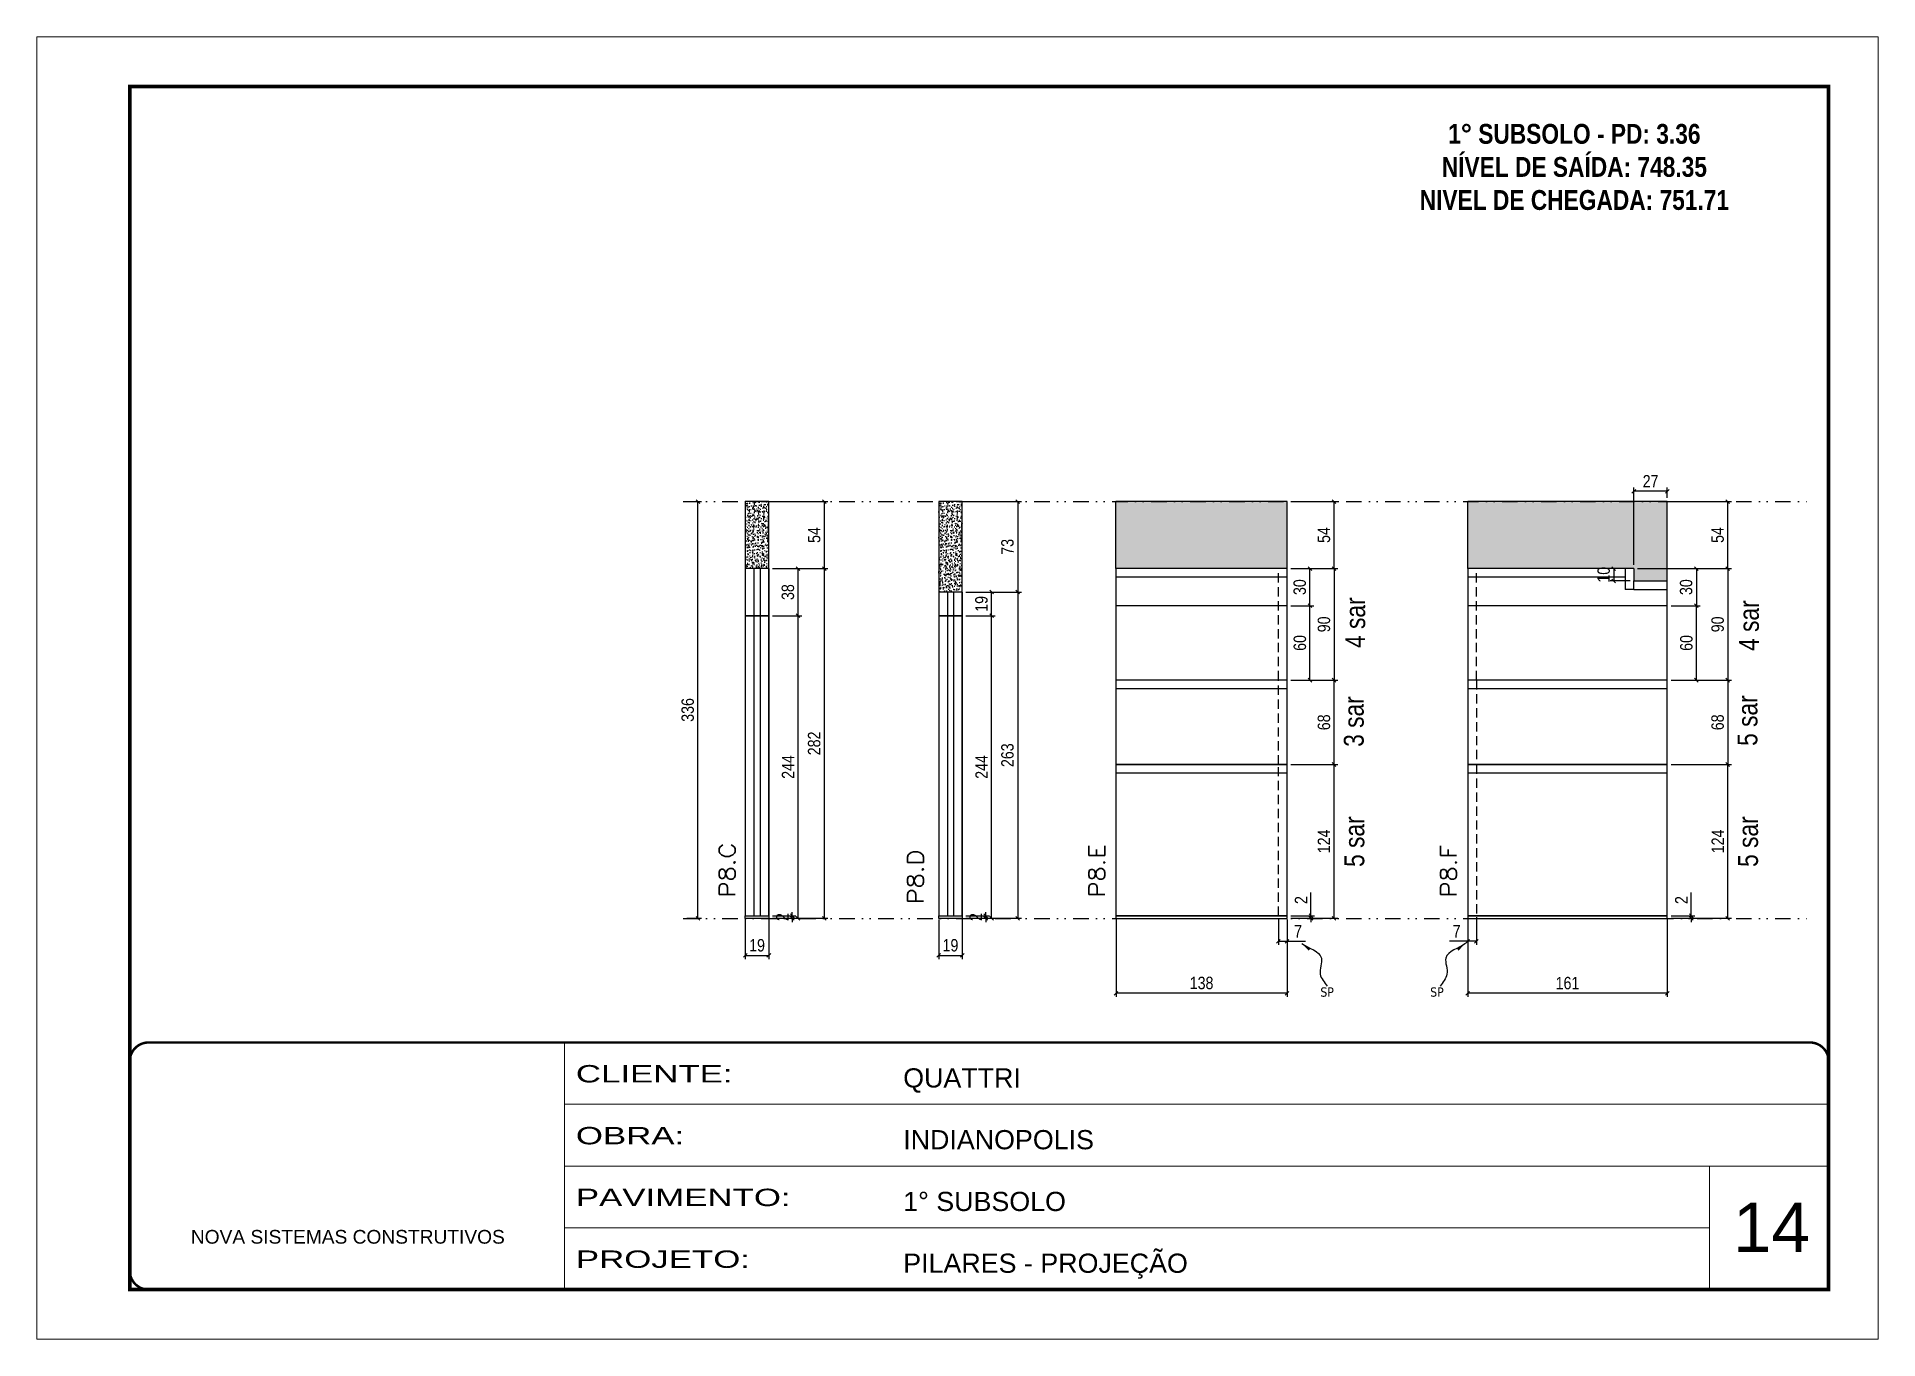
# Model space of a CAD drawing. Header units: millimetres. Extents: x 1945 to 8225, y 304 to 15137.
# Drawn here: x 3543 to 5028, y 10641 to 11691 of the extents above; entities that cross this region are included whole.
import ezdxf

# ---------------------------------------------------------------- set-up
doc = ezdxf.new("R2010")
doc.units = ezdxf.units.MM
for name, pattern in [('CONTINUO', [0]), ('DASHED', [0.75, 0.5, -0.25]), ('DIVIDE2', [0.625, 0.25, -0.125, 0, -0.125, 0, -0.125]), ('HIDDEN', [0.375, 0.25, -0.125])]:
    doc.linetypes.add(name, pattern=pattern)
for name, color, linetype, lineweight in [('CARIMBO', 255, 'Continuous', 9), ('Folhas', 255, 'Continuous', 9), ('SARRAFO DE PRESSAO', 251, 'DASHED', 9), ('Texto Seção', 7, 'Continuous', 15)]:
    doc.layers.add(name, color=color, linetype=linetype, lineweight=lineweight)
for name, color, linetype in [('COTA', 241, 'Continuous'), ('NOMENCLATURA', 7, 'Continuous'), ('Nível', 160, 'Continuous'), ('Painéis', 200, 'Continuous'), ('SARR_2.2x7', 40, 'Continuous'), ('texto', 7, 'Continuous')]:
    doc.layers.add(name, color=color, linetype=linetype)
doc.styles.add('ARIAL', font='arial.ttf')
doc.styles.add('ARIAL_NARROW', font='ARIALN.TTF', dxfattribs={"height": 0.2})
doc.styles.add('COTA TECNICA', font='techl___.ttf', dxfattribs={"height": 10})
doc.styles.add('COTA TECNICA-50', font='techl___.ttf', dxfattribs={"height": 10})
doc.styles.add('REGUA-120', font='ROMANS.shx', dxfattribs={"height": 15})
doc.styles.add('ROMANC', font='techb___.ttf', dxfattribs={"height": 2.5})
doc.styles.get("Standard").update_dxf_attribs({"font": 'arial.ttf'})
doc.styles.add('Tecnologia', font='')
doc.styles.get('Tecnologia').set_extended_font_data('Forgotten Futurist')
doc.dimstyles.new('COTA PAINEL-50', dxfattribs={"dimtxt": 10, "dimasz": 3, "dimexe": 3, "dimexo": 3, "dimgap": 3, "dimtad": 1, "dimdec": 1, "dimzin": 12, "dimdsep": 46, "dimtxsty": 'COTA TECNICA-50', "dimblk1": 'OBLIQUE', "dimblk2": 'OBLIQUE', "dimsah": 1, "dimcen": 0.9, "dimclrd": 4, "dimclre": 4, "dimclrt": 240, "dimadec": 1, "dimazin": 3, "dimtfac": 1, "dimtdec": 1, "dimtmove": 0, "dimatfit": 3, "dimfxl": 1, "dimtolj": 1, "dimtzin": 12, "dimarcsym": 0})
doc.dimstyles.new('PAINEL', dxfattribs={"dimtxt": 10, "dimasz": 3, "dimexe": 3, "dimexo": 3, "dimgap": 3, "dimtad": 1, "dimdec": 1, "dimzin": 12, "dimdsep": 46, "dimtxsty": 'COTA TECNICA', "dimblk1": 'OBLIQUE', "dimblk2": 'OBLIQUE', "dimsah": 1, "dimcen": 0.9, "dimclrd": 4, "dimclre": 4, "dimclrt": 240, "dimadec": 1, "dimazin": 3, "dimtfac": 1, "dimtdec": 1, "dimtmove": 0, "dimatfit": 3, "dimfxl": 1, "dimtolj": 1, "dimtzin": 12, "dimarcsym": 0})
doc.dimstyles.get("Standard").update_dxf_attribs({"dimtxt": 0.18, "dimasz": 0.18, "dimexe": 0.18, "dimexo": 0.0625, "dimgap": 0.09, "dimtad": 0, "dimtih": 1, "dimtoh": 1, "dimdec": 4, "dimzin": 0, "dimdsep": 46, "dimtxsty": 'Standard', "dimcen": 0.09, "dimadec": 0, "dimazin": 0, "dimtfac": 1, "dimtdec": 4, "dimtofl": 0, "dimtmove": 0, "dimatfit": 3, "dimfxl": 1, "dimtolj": 1, "dimtzin": 0, "dimarcsym": 0})

msp = doc.modelspace()

# ---------------------------------------------------------------- texts
at = {"layer": 'CARIMBO', "style": 'ARIAL'}
msp.add_text('14', height=40, dxfattribs=at).set_placement((4911.22, 10711.53))
at = {"layer": 'NOMENCLATURA', "style": 'ARIAL_NARROW'}
for s, p in [('4 sar', (4614.62, 11198.65)), ('4 sar', (4932.12, 11196.29)), ('3 sar', (4613.43, 11118.95)), ('5 sar', (4930.94, 11119.72)), ('5 sar', (4613.92, 11022.12)), ('5 sar', (4931.43, 11022.12))]:
    msp.add_text(s, height=16, rotation=90, dxfattribs=at).set_placement(p)
at = {"layer": 'NOMENCLATURA', "color": 2, "insert": (4783.35, 11621.18), "char_height": 16, "attachment_point": 2, "style": 'ROMANC'}
msp.add_mtext_dynamic_manual_height_columns('1° SUBSOLO - PD: 3.36\\PNÍVEL DE SAÍDA: 748.35\\PNIVEL DE CHEGADA: 751.71', width=449.0761, gutter_width=1, heights=[0], dxfattribs=at)
at = {"layer": 'texto', "color": 0, "char_height": 7.5, "attachment_point": 5}
for insert in [(4583.93, 10921.18), (4672.53, 10921.18)]:
    msp.add_mtext('{\\fTahoma|b0|i0|c0|p34;\\C4;SP}', dxfattribs=dict(at, insert=insert))
at = {"layer": 'Texto Seção', "style": 'REGUA-120', "width": 1.1}
for s, p in [('P8.C', (4106.54, 10997.57)), ('P8.D', (4258.46, 10991.96)), ('P8.E', (4404.74, 10997.5)), ('P8.F', (4688.37, 10997.5))]:
    msp.add_text(s, height=13, rotation=90, dxfattribs=at).set_placement(p)

# ---------------------------------------------------------------- blocks, each defined once
blk = doc.blocks.new('9999999999')
at = {"color": 30, "linetype": 'CONTINUO'}
for p, q in [((98564.6, 34230.2), (98564.6, 34429.4)), ((98564.6, 34379.6), (99584, 34379.6)), ((98564.6, 34329.8), (99488, 34329.8)), ((99584, 34329.8), (99488, 34329.8)), ((99488, 34329.8), (99488, 34230.2)), ((98564.6, 34280), (99488, 34280))]:
    blk.add_line(p, q, dxfattribs=at)
at = {"color": 30, "linetype": 'CONTINUO', "const_width": 2}
blk.add_lwpolyline([(99584, 34230.2), (99584, 34414.4, 0.414214), (99569, 34429.4), (98229, 34429.4, 0.414214), (98214, 34414.4), (98214, 34245.2, 0.414214), (98229, 34230.2), (99584, 34230.2)], format="xyb", dxfattribs=at)
at = {"layer": 'Folhas'}
blk.add_lwpolyline([(98139, 34190.2), (99624, 34190.2), (99624, 35240.2), (98139, 35240.2)], close=True, dxfattribs=at)
at = {"layer": 'Folhas', "color": 30, "const_width": 3}
blk.add_lwpolyline([(98214, 34230.2), (99584, 34230.2), (99584, 35200.2), (98214, 35200.2)], close=True, dxfattribs=at)
at = {"color": 7, "linetype": 'Continuous', "ltscale": 5, "style": 'ARIAL'}
for s, height, p in [('QUATTRI', 15.48, (98837.7, 34393.1)), ('INDIANOPOLIS', 15.483, (98837.7, 34343.3)), ('1° SUBSOLO', 15.48, (98837.7, 34293.5)), ('NOVA SISTEMAS CONSTRUTIVOS', 11.059, (98263.2, 34267.2)), ('PILARES - PROJEÇÃO', 15.483, (98837.7, 34243.7))]:
    blk.add_text(s, height=height, dxfattribs=at).set_placement(p)
at = {"layer": 'Folhas', "color": 7, "style": 'Tecnologia', "width": 1.5}
for s, p in [('CLIENTE:', (98573.7, 34397.2)), ('OBRA:', (98573.7, 34347.3)), ('PAVIMENTO:', (98573.7, 34297.5)), ('PROJETO:', (98573.7, 34247.7))]:
    blk.add_text(s, height=14, dxfattribs=at).set_placement(p)
blk = doc.blocks.new('_Oblique')
at = {"color": 0, "linetype": 'ByBlock', "lineweight": -2}
blk.add_line((-0.5, -0.5), (0.5, 0.5), dxfattribs=at)
blk = doc.blocks.new('*D524')
at = {"layer": 'COTA', "color": 4, "lineweight": -2, "transparency": 16777216}
for p, q in [((4413.7, 10979.7), (4413.7, 10917.3)), ((4551.7, 10979.7), (4551.7, 10917.3)), ((4551.7, 10920.3), (4413.7, 10920.3))]:
    blk.add_line(p, q, dxfattribs=at)
at = {"layer": 'Defpoints', "color": 0, "transparency": 16777216}
for p in [(4413.7, 10982.7), (4551.7, 10982.7), (4413.7, 10920.3)]:
    blk.add_point(p, dxfattribs=at)
at = {"layer": 'COTA', "color": 4, "lineweight": -2, "transparency": 16777216, "xscale": 3, "yscale": 3, "zscale": 3, "rotation": 180}
blk.add_blockref('_Oblique', (4413.7, 10920.3), dxfattribs=at)
at = {"layer": 'COTA', "color": 4, "lineweight": -2, "transparency": 16777216, "xscale": 3, "yscale": 3, "zscale": 3}
blk.add_blockref('_Oblique', (4551.7, 10920.3), dxfattribs=at)
at = {"layer": 'COTA', "color": 240, "transparency": 16777216, "insert": (4482.7, 10928.5), "char_height": 10, "attachment_point": 5, "style": 'COTA TECNICA'}
blk.add_mtext('\\A1;138', dxfattribs=at)
blk = doc.blocks.new('*D525')
at = {"layer": 'COTA', "color": 4, "lineweight": -2, "transparency": 16777216}
for p, q in [((4544.7, 10979.7), (4544.7, 10959.2)), ((4551.7, 10977.7), (4551.7, 10959.2)), ((4544.7, 10962.2), (4551.7, 10962.2)), ((4551.7, 10962.2), (4566.4, 10962.2))]:
    blk.add_line(p, q, dxfattribs=at)
at = {"layer": 'Defpoints', "color": 0, "transparency": 16777216}
for p in [(4544.7, 10982.7), (4551.7, 10980.7), (4551.7, 10962.2)]:
    blk.add_point(p, dxfattribs=at)
at = {"layer": 'COTA', "color": 4, "lineweight": -2, "transparency": 16777216, "xscale": 3, "yscale": 3, "zscale": 3, "rotation": 180}
blk.add_blockref('_Oblique', (4544.7, 10962.2), dxfattribs=at)
at = {"layer": 'COTA', "color": 4, "lineweight": -2, "transparency": 16777216, "xscale": 3, "yscale": 3, "zscale": 3}
blk.add_blockref('_Oblique', (4551.7, 10962.2), dxfattribs=at)
at = {"layer": 'COTA', "color": 240, "transparency": 16777216, "insert": (4560.5, 10970.2), "char_height": 10, "attachment_point": 5, "style": 'COTA TECNICA-50'}
blk.add_mtext('\\A1;7', dxfattribs=at)
blk = doc.blocks.new('*D526')
at = {"layer": 'COTA', "color": 4, "lineweight": -2, "transparency": 16777216}
for p, q in [((4570.9, 10982.7), (4570.9, 11001.5)), ((4554.7, 10982.7), (4573.9, 10982.7)), ((4554.7, 10980.7), (4573.9, 10980.7)), ((4570.9, 10980.7), (4570.9, 10982.7)), ((4570.9, 10980.7), (4570.9, 10977.7))]:
    blk.add_line(p, q, dxfattribs=at)
at = {"layer": 'Defpoints', "color": 0, "transparency": 16777216}
for p in [(4551.7, 10982.7), (4551.7, 10980.7), (4570.9, 10980.7)]:
    blk.add_point(p, dxfattribs=at)
at = {"layer": 'COTA', "color": 4, "lineweight": -2, "transparency": 16777216, "xscale": 3, "yscale": 3, "zscale": 3}
for p, rotation in [((4570.9, 10982.7), 270), ((4570.9, 10980.7), 90)]:
    blk.add_blockref('_Oblique', p, dxfattribs=dict(at, rotation=rotation))
at = {"layer": 'COTA', "color": 240, "transparency": 16777216, "insert": (4562.9, 10995.4), "char_height": 10, "attachment_point": 5, "rotation": 90, "style": 'COTA TECNICA-50'}
blk.add_mtext('\\A1;2', dxfattribs=at)
blk = doc.blocks.new('*D527')
at = {"layer": 'COTA', "color": 4, "lineweight": -2, "transparency": 16777216}
for p, q in [((4067.7, 11316.7), (4079.5, 11316.7)), ((4076.5, 10980.7), (4076.5, 11316.7)), ((4067.7, 10980.7), (4079.5, 10980.7))]:
    blk.add_line(p, q, dxfattribs=at)
at = {"layer": 'Defpoints', "color": 0, "transparency": 16777216}
for p in [(4064.7, 11316.7), (4076.5, 11316.7), (4064.7, 10980.7)]:
    blk.add_point(p, dxfattribs=at)
at = {"layer": 'COTA', "color": 4, "lineweight": -2, "transparency": 16777216, "xscale": 3, "yscale": 3, "zscale": 3}
for p, rotation in [((4076.5, 11316.7), 90), ((4076.5, 10980.7), 270)]:
    blk.add_blockref('_Oblique', p, dxfattribs=dict(at, rotation=rotation))
at = {"layer": 'COTA', "color": 240, "transparency": 16777216, "insert": (4068.3, 11148.7), "char_height": 10, "attachment_point": 5, "rotation": 90, "style": 'COTA TECNICA-50'}
blk.add_mtext('\\A1;336', dxfattribs=at)
blk = doc.blocks.new('*D528')
at = {"layer": 'COTA', "color": 4, "lineweight": -2, "transparency": 16777216}
for p, q in [((4554.7, 11316.7), (4592.5, 11316.7)), ((4589.5, 11262.7), (4589.5, 11316.7)), ((4554.7, 11262.7), (4592.5, 11262.7))]:
    blk.add_line(p, q, dxfattribs=at)
at = {"layer": 'Defpoints', "color": 0, "transparency": 16777216}
for p in [(4551.7, 11316.7), (4589.5, 11316.7), (4551.7, 11262.7)]:
    blk.add_point(p, dxfattribs=at)
at = {"layer": 'COTA', "color": 4, "lineweight": -2, "transparency": 16777216, "xscale": 3, "yscale": 3, "zscale": 3}
for p, rotation in [((4589.5, 11316.7), 90), ((4589.5, 11262.7), 270)]:
    blk.add_blockref('_Oblique', p, dxfattribs=dict(at, rotation=rotation))
at = {"layer": 'COTA', "color": 240, "transparency": 16777216, "insert": (4581.4, 11289.7), "char_height": 10, "attachment_point": 5, "rotation": 90, "style": 'COTA TECNICA'}
blk.add_mtext('\\A1;54', dxfattribs=at)
blk = doc.blocks.new('*D529')
at = {"layer": 'COTA', "color": 4, "lineweight": -2, "transparency": 16777216}
for p, q in [((4554.7, 11104.7), (4592.5, 11104.7)), ((4589.5, 10980.7), (4589.5, 11104.7)), ((4554.7, 10980.7), (4592.5, 10980.7))]:
    blk.add_line(p, q, dxfattribs=at)
at = {"layer": 'Defpoints', "color": 0, "transparency": 16777216}
for p in [(4551.7, 11104.7), (4589.5, 11104.7), (4551.7, 10980.7)]:
    blk.add_point(p, dxfattribs=at)
at = {"layer": 'COTA', "color": 4, "lineweight": -2, "transparency": 16777216, "xscale": 3, "yscale": 3, "zscale": 3}
for p, rotation in [((4589.5, 11104.7), 90), ((4589.5, 10980.7), 270)]:
    blk.add_blockref('_Oblique', p, dxfattribs=dict(at, rotation=rotation))
at = {"layer": 'COTA', "color": 240, "transparency": 16777216, "insert": (4581.4, 11042.7), "char_height": 10, "attachment_point": 5, "rotation": 90, "style": 'COTA TECNICA'}
blk.add_mtext('\\A1;124', dxfattribs=at)
blk = doc.blocks.new('*D1425')
at = {"layer": 'COTA', "color": 4, "lineweight": -2, "transparency": 16777216}
for p, q in [((4554.7, 11262.7), (4573.1, 11262.7)), ((4570.1, 11232.7), (4570.1, 11262.7)), ((4554.7, 11232.7), (4573.1, 11232.7))]:
    blk.add_line(p, q, dxfattribs=at)
at = {"layer": 'Defpoints', "color": 0, "transparency": 16777216}
for p in [(4551.7, 11262.7), (4570.1, 11262.7), (4551.7, 11232.7)]:
    blk.add_point(p, dxfattribs=at)
at = {"layer": 'COTA', "color": 4, "lineweight": -2, "transparency": 16777216, "xscale": 3, "yscale": 3, "zscale": 3}
for p, rotation in [((4570.1, 11262.7), 90), ((4570.1, 11232.7), 270)]:
    blk.add_blockref('_Oblique', p, dxfattribs=dict(at, rotation=rotation))
at = {"layer": 'COTA', "color": 240, "transparency": 16777216, "insert": (4561.9, 11247.7), "char_height": 10, "attachment_point": 5, "rotation": 90, "style": 'COTA TECNICA'}
blk.add_mtext('\\A1;30', dxfattribs=at)
blk = doc.blocks.new('*D530')
at = {"layer": 'COTA', "color": 4, "lineweight": -2, "transparency": 16777216}
for p, q in [((4697.3, 10979.7), (4697.3, 10917.3)), ((4858.3, 10979.7), (4858.3, 10917.3)), ((4858.3, 10920.3), (4697.3, 10920.3))]:
    blk.add_line(p, q, dxfattribs=at)
at = {"layer": 'Defpoints', "color": 0, "transparency": 16777216}
for p in [(4697.3, 10982.7), (4858.3, 10982.7), (4697.3, 10920.3)]:
    blk.add_point(p, dxfattribs=at)
at = {"layer": 'COTA', "color": 4, "lineweight": -2, "transparency": 16777216, "xscale": 3, "yscale": 3, "zscale": 3, "rotation": 180}
blk.add_blockref('_Oblique', (4697.3, 10920.3), dxfattribs=at)
at = {"layer": 'COTA', "color": 4, "lineweight": -2, "transparency": 16777216, "xscale": 3, "yscale": 3, "zscale": 3}
blk.add_blockref('_Oblique', (4858.3, 10920.3), dxfattribs=at)
at = {"layer": 'COTA', "color": 240, "transparency": 16777216, "insert": (4777.8, 10928.4), "char_height": 10, "attachment_point": 5, "style": 'COTA TECNICA'}
blk.add_mtext('\\A1;161', dxfattribs=at)
blk = doc.blocks.new('*D531')
at = {"layer": 'COTA', "color": 4, "lineweight": -2, "transparency": 16777216}
for p, q in [((4697.3, 10977.7), (4697.3, 10959.2)), ((4704.3, 10981.7), (4704.3, 10959.2)), ((4697.3, 10962.2), (4682.6, 10962.2)), ((4704.3, 10962.2), (4697.3, 10962.2))]:
    blk.add_line(p, q, dxfattribs=at)
at = {"layer": 'Defpoints', "color": 0, "transparency": 16777216}
for p in [(4697.3, 10980.7), (4704.3, 10984.7), (4697.3, 10962.2)]:
    blk.add_point(p, dxfattribs=at)
at = {"layer": 'COTA', "color": 4, "lineweight": -2, "transparency": 16777216, "xscale": 3, "yscale": 3, "zscale": 3, "rotation": 180}
blk.add_blockref('_Oblique', (4697.3, 10962.2), dxfattribs=at)
at = {"layer": 'COTA', "color": 4, "lineweight": -2, "transparency": 16777216, "xscale": 3, "yscale": 3, "zscale": 3}
blk.add_blockref('_Oblique', (4704.3, 10962.2), dxfattribs=at)
at = {"layer": 'COTA', "color": 240, "transparency": 16777216, "insert": (4688.4, 10970.2), "char_height": 10, "attachment_point": 5, "style": 'COTA TECNICA-50'}
blk.add_mtext('\\A1;7', dxfattribs=at)
blk = doc.blocks.new('*D532')
at = {"layer": 'COTA', "color": 4, "lineweight": -2, "transparency": 16777216}
for p, q in [((4877.6, 10982.7), (4877.6, 11001.5)), ((4861.3, 10982.7), (4880.6, 10982.7)), ((4861.3, 10980.7), (4880.6, 10980.7)), ((4877.6, 10980.7), (4877.6, 10982.7)), ((4877.6, 10980.7), (4877.6, 10977.7))]:
    blk.add_line(p, q, dxfattribs=at)
at = {"layer": 'Defpoints', "color": 0, "transparency": 16777216}
for p in [(4858.3, 10982.7), (4858.3, 10980.7), (4877.6, 10980.7)]:
    blk.add_point(p, dxfattribs=at)
at = {"layer": 'COTA', "color": 4, "lineweight": -2, "transparency": 16777216, "xscale": 3, "yscale": 3, "zscale": 3}
for p, rotation in [((4877.6, 10982.7), 270), ((4877.6, 10980.7), 90)]:
    blk.add_blockref('_Oblique', p, dxfattribs=dict(at, rotation=rotation))
at = {"layer": 'COTA', "color": 240, "transparency": 16777216, "insert": (4869.6, 10995.4), "char_height": 10, "attachment_point": 5, "rotation": 90, "style": 'COTA TECNICA-50'}
blk.add_mtext('\\A1;2', dxfattribs=at)
blk = doc.blocks.new('*D533')
at = {"layer": 'COTA', "color": 4, "lineweight": -2, "transparency": 16777216}
for p, q in [((4861.3, 11316.7), (4910, 11316.7)), ((4907, 11262.7), (4907, 11316.7)), ((4834.3, 11262.7), (4910, 11262.7))]:
    blk.add_line(p, q, dxfattribs=at)
at = {"layer": 'Defpoints', "color": 0, "transparency": 16777216}
for p in [(4858.3, 11316.7), (4907, 11316.7), (4831.3, 11262.7)]:
    blk.add_point(p, dxfattribs=at)
at = {"layer": 'COTA', "color": 4, "lineweight": -2, "transparency": 16777216, "xscale": 3, "yscale": 3, "zscale": 3}
for p, rotation in [((4907, 11316.7), 90), ((4907, 11262.7), 270)]:
    blk.add_blockref('_Oblique', p, dxfattribs=dict(at, rotation=rotation))
at = {"layer": 'COTA', "color": 240, "transparency": 16777216, "insert": (4898.9, 11289.7), "char_height": 10, "attachment_point": 5, "rotation": 90, "style": 'COTA TECNICA'}
blk.add_mtext('\\A1;54', dxfattribs=at)
blk = doc.blocks.new('*D534')
at = {"layer": 'COTA', "color": 4, "lineweight": -2, "transparency": 16777216}
for p, q in [((4861.3, 11104.7), (4910, 11104.7)), ((4907, 10980.7), (4907, 11104.7)), ((4861.3, 10980.7), (4910, 10980.7))]:
    blk.add_line(p, q, dxfattribs=at)
at = {"layer": 'Defpoints', "color": 0, "transparency": 16777216}
for p in [(4858.3, 11104.7), (4907, 11104.7), (4858.3, 10980.7)]:
    blk.add_point(p, dxfattribs=at)
at = {"layer": 'COTA', "color": 4, "lineweight": -2, "transparency": 16777216, "xscale": 3, "yscale": 3, "zscale": 3}
for p, rotation in [((4907, 11104.7), 90), ((4907, 10980.7), 270)]:
    blk.add_blockref('_Oblique', p, dxfattribs=dict(at, rotation=rotation))
at = {"layer": 'COTA', "color": 240, "transparency": 16777216, "insert": (4899, 11042.7), "char_height": 10, "attachment_point": 5, "rotation": 90, "style": 'COTA TECNICA'}
blk.add_mtext('\\A1;124', dxfattribs=at)
blk = doc.blocks.new('*D535')
at = {"layer": 'COTA', "color": 4, "lineweight": -2, "transparency": 16777216}
for p, q in [((4834.3, 11262.7), (4910, 11262.7)), ((4907, 11262.7), (4907, 11172.7)), ((4861.3, 11172.7), (4910, 11172.7))]:
    blk.add_line(p, q, dxfattribs=at)
at = {"layer": 'Defpoints', "color": 0, "transparency": 16777216}
for p in [(4831.3, 11262.7), (4858.3, 11172.7), (4907, 11172.7)]:
    blk.add_point(p, dxfattribs=at)
at = {"layer": 'COTA', "color": 4, "lineweight": -2, "transparency": 16777216, "xscale": 3, "yscale": 3, "zscale": 3}
for p, rotation in [((4907, 11262.7), 90), ((4907, 11172.7), 270)]:
    blk.add_blockref('_Oblique', p, dxfattribs=dict(at, rotation=rotation))
at = {"layer": 'COTA', "color": 240, "transparency": 16777216, "insert": (4898.9, 11217.7), "char_height": 10, "attachment_point": 5, "rotation": 90, "style": 'COTA TECNICA'}
blk.add_mtext('\\A1;90', dxfattribs=at)
blk = doc.blocks.new('*D536')
at = {"layer": 'COTA', "color": 4, "lineweight": -2, "transparency": 16777216}
for p, q in [((4831.3, 11265.7), (4831.3, 11328)), ((4858.3, 11325), (4831.3, 11325)), ((4858.3, 11319.7), (4858.3, 11328))]:
    blk.add_line(p, q, dxfattribs=at)
at = {"layer": 'Defpoints', "color": 0, "transparency": 16777216}
for p in [(4831.3, 11325), (4858.3, 11316.7), (4831.3, 11262.7)]:
    blk.add_point(p, dxfattribs=at)
at = {"layer": 'COTA', "color": 4, "lineweight": -2, "transparency": 16777216, "xscale": 3, "yscale": 3, "zscale": 3, "rotation": 180}
blk.add_blockref('_Oblique', (4831.3, 11325), dxfattribs=at)
at = {"layer": 'COTA', "color": 4, "lineweight": -2, "transparency": 16777216, "xscale": 3, "yscale": 3, "zscale": 3}
blk.add_blockref('_Oblique', (4858.3, 11325), dxfattribs=at)
at = {"layer": 'COTA', "color": 240, "transparency": 16777216, "insert": (4844.8, 11333.1), "char_height": 10, "attachment_point": 5, "style": 'COTA TECNICA'}
blk.add_mtext('\\A1;27', dxfattribs=at)
blk = doc.blocks.new('*D537')
at = {"layer": 'COTA', "color": 4, "lineweight": -2, "transparency": 16777216}
for p, q in [((4828.3, 11262.7), (4812.1, 11262.7)), ((4815.1, 11262.7), (4815.1, 11252.7)), ((4828.3, 11252.7), (4812.1, 11252.7))]:
    blk.add_line(p, q, dxfattribs=at)
at = {"layer": 'Defpoints', "color": 0, "transparency": 16777216}
for p in [(4831.3, 11262.7), (4815.1, 11252.7), (4831.3, 11252.7)]:
    blk.add_point(p, dxfattribs=at)
at = {"layer": 'COTA', "color": 4, "lineweight": -2, "transparency": 16777216, "xscale": 3, "yscale": 3, "zscale": 3}
for p, rotation in [((4815.1, 11262.7), 90), ((4815.1, 11252.7), 270)]:
    blk.add_blockref('_Oblique', p, dxfattribs=dict(at, rotation=rotation))
at = {"layer": 'COTA', "color": 240, "transparency": 16777216, "insert": (4807, 11257.7), "char_height": 10, "attachment_point": 5, "rotation": 90, "style": 'COTA TECNICA'}
blk.add_mtext('\\A1;10', dxfattribs=at)
blk = doc.blocks.new('*D1426')
at = {"layer": 'COTA', "color": 4, "lineweight": -2, "transparency": 16777216}
for p, q in [((4834.3, 11262.7), (4884.8, 11262.7)), ((4881.8, 11262.7), (4881.8, 11232.7)), ((4861.3, 11232.7), (4884.8, 11232.7))]:
    blk.add_line(p, q, dxfattribs=at)
at = {"layer": 'Defpoints', "color": 0, "transparency": 16777216}
for p in [(4831.3, 11262.7), (4858.3, 11232.7), (4881.8, 11232.7)]:
    blk.add_point(p, dxfattribs=at)
at = {"layer": 'COTA', "color": 4, "lineweight": -2, "transparency": 16777216, "xscale": 3, "yscale": 3, "zscale": 3}
for p, rotation in [((4881.8, 11262.7), 90), ((4881.8, 11232.7), 270)]:
    blk.add_blockref('_Oblique', p, dxfattribs=dict(at, rotation=rotation))
at = {"layer": 'COTA', "color": 240, "transparency": 16777216, "insert": (4873.5, 11247.7), "char_height": 10, "attachment_point": 5, "rotation": 90, "style": 'COTA TECNICA'}
blk.add_mtext('\\A1;30', dxfattribs=at)
blk = doc.blocks.new('*D538')
at = {"layer": 'COTA', "color": 4, "lineweight": -2, "transparency": 16777216}
for p, q in [((4114.7, 10979.7), (4114.7, 10947.8)), ((4133.7, 10979.7), (4133.7, 10947.8)), ((4114.7, 10950.8), (4133.7, 10950.8))]:
    blk.add_line(p, q, dxfattribs=at)
at = {"layer": 'Defpoints', "color": 0, "transparency": 16777216}
for p in [(4114.7, 10982.7), (4133.7, 10982.7), (4133.7, 10950.8)]:
    blk.add_point(p, dxfattribs=at)
at = {"layer": 'COTA', "color": 4, "lineweight": -2, "transparency": 16777216, "xscale": 3, "yscale": 3, "zscale": 3, "rotation": 180}
blk.add_blockref('_Oblique', (4114.7, 10950.8), dxfattribs=at)
at = {"layer": 'COTA', "color": 4, "lineweight": -2, "transparency": 16777216, "xscale": 3, "yscale": 3, "zscale": 3}
blk.add_blockref('_Oblique', (4133.7, 10950.8), dxfattribs=at)
at = {"layer": 'COTA', "color": 240, "transparency": 16777216, "insert": (4124.2, 10958.9), "char_height": 10, "attachment_point": 5, "style": 'COTA TECNICA'}
blk.add_mtext('\\A1;19', dxfattribs=at)
blk = doc.blocks.new('*D539')
at = {"layer": 'COTA', "color": 4, "lineweight": -2, "transparency": 16777216}
for p, q in [((4136.7, 10982.7), (4155.6, 10982.7)), ((4136.7, 10980.7), (4155.6, 10980.7)), ((4152.6, 10982.7), (4152.6, 10985.7)), ((4152.6, 10980.7), (4152.6, 10982.7)), ((4152.6, 10980.7), (4152.6, 10977.7))]:
    blk.add_line(p, q, dxfattribs=at)
at = {"layer": 'Defpoints', "color": 0, "transparency": 16777216}
for p in [(4133.7, 10982.7), (4133.7, 10980.7), (4152.6, 10982.7)]:
    blk.add_point(p, dxfattribs=at)
at = {"layer": 'COTA', "color": 4, "lineweight": -2, "transparency": 16777216, "xscale": 3, "yscale": 3, "zscale": 3}
for p, rotation in [((4152.6, 10982.7), 270), ((4152.6, 10980.7), 90)]:
    blk.add_blockref('_Oblique', p, dxfattribs=dict(at, rotation=rotation))
at = {"layer": 'COTA', "color": 240, "transparency": 16777216, "insert": (4144.6, 10981.7), "char_height": 10, "attachment_point": 5, "rotation": 90, "style": 'COTA TECNICA-50'}
blk.add_mtext('\\A1;2', dxfattribs=at)
blk = doc.blocks.new('*D540')
at = {"layer": 'COTA', "color": 4, "linetype": 'ByBlock', "lineweight": -2, "transparency": 16777216}
for p, q in [((4136.7, 11262.7), (4160.3, 11262.7)), ((4157.3, 11224.7), (4157.3, 11262.7)), ((4136.7, 11224.7), (4160.3, 11224.7))]:
    blk.add_line(p, q, dxfattribs=at)
at = {"layer": 'Defpoints', "color": 0, "linetype": 'ByBlock', "transparency": 16777216}
for p in [(4133.7, 11262.7), (4157.3, 11262.7), (4133.7, 11224.7)]:
    blk.add_point(p, dxfattribs=at)
at = {"layer": 'COTA', "color": 4, "linetype": 'ByBlock', "lineweight": -2, "transparency": 16777216, "xscale": 3, "yscale": 3, "zscale": 3}
for p, rotation in [((4157.3, 11262.7), 90), ((4157.3, 11224.7), 270)]:
    blk.add_blockref('_Oblique', p, dxfattribs=dict(at, rotation=rotation))
at = {"layer": 'COTA', "color": 240, "linetype": 'ByBlock', "transparency": 16777216, "insert": (4149.1, 11243.7), "char_height": 10, "attachment_point": 5, "rotation": 90, "style": 'COTA TECNICA'}
blk.add_mtext('\\A1;38', dxfattribs=at)
blk = doc.blocks.new('*D541')
at = {"layer": 'COTA', "color": 4, "lineweight": -2, "transparency": 16777216}
for p, q in [((4136.7, 11224.7), (4160.3, 11224.7)), ((4157.3, 10980.7), (4157.3, 11224.7)), ((4136.7, 10980.7), (4160.3, 10980.7))]:
    blk.add_line(p, q, dxfattribs=at)
at = {"layer": 'Defpoints', "color": 0, "transparency": 16777216}
for p in [(4133.7, 11224.7), (4157.3, 11224.7), (4133.7, 10980.7)]:
    blk.add_point(p, dxfattribs=at)
at = {"layer": 'COTA', "color": 4, "lineweight": -2, "transparency": 16777216, "xscale": 3, "yscale": 3, "zscale": 3}
for p, rotation in [((4157.3, 11224.7), 90), ((4157.3, 10980.7), 270)]:
    blk.add_blockref('_Oblique', p, dxfattribs=dict(at, rotation=rotation))
at = {"layer": 'COTA', "color": 240, "transparency": 16777216, "insert": (4149.2, 11102.7), "char_height": 10, "attachment_point": 5, "rotation": 90, "style": 'COTA TECNICA'}
blk.add_mtext('\\A1;244', dxfattribs=at)
blk = doc.blocks.new('*D1427')
at = {"layer": 'COTA', "color": 4, "lineweight": -2, "transparency": 16777216}
for p, q in [((4136.7, 11316.7), (4181.4, 11316.7)), ((4178.4, 11316.7), (4178.4, 11262.7)), ((4136.7, 11262.7), (4181.4, 11262.7))]:
    blk.add_line(p, q, dxfattribs=at)
at = {"layer": 'Defpoints', "color": 0, "transparency": 16777216}
for p in [(4133.7, 11316.7), (4133.7, 11262.7), (4178.4, 11262.7)]:
    blk.add_point(p, dxfattribs=at)
at = {"layer": 'COTA', "color": 4, "lineweight": -2, "transparency": 16777216, "xscale": 3, "yscale": 3, "zscale": 3}
for p, rotation in [((4178.4, 11316.7), 90), ((4178.4, 11262.7), 270)]:
    blk.add_blockref('_Oblique', p, dxfattribs=dict(at, rotation=rotation))
at = {"layer": 'COTA', "color": 240, "transparency": 16777216, "insert": (4170.3, 11289.7), "char_height": 10, "attachment_point": 5, "rotation": 90, "style": 'COTA TECNICA'}
blk.add_mtext('\\A1;54', dxfattribs=at)
blk = doc.blocks.new('*D1428')
at = {"layer": 'COTA', "color": 4, "lineweight": -2, "transparency": 16777216}
for p, q in [((4136.7, 11262.7), (4181.4, 11262.7)), ((4178.4, 11262.7), (4178.4, 10980.7)), ((4136.7, 10980.7), (4181.4, 10980.7))]:
    blk.add_line(p, q, dxfattribs=at)
at = {"layer": 'Defpoints', "color": 0, "transparency": 16777216}
for p in [(4133.7, 11262.7), (4133.7, 10980.7), (4178.4, 10980.7)]:
    blk.add_point(p, dxfattribs=at)
at = {"layer": 'COTA', "color": 4, "lineweight": -2, "transparency": 16777216, "xscale": 3, "yscale": 3, "zscale": 3}
for p, rotation in [((4178.4, 11262.7), 90), ((4178.4, 10980.7), 270)]:
    blk.add_blockref('_Oblique', p, dxfattribs=dict(at, rotation=rotation))
at = {"layer": 'COTA', "color": 240, "transparency": 16777216, "insert": (4170.3, 11121.7), "char_height": 10, "attachment_point": 5, "rotation": 90, "style": 'COTA TECNICA'}
blk.add_mtext('\\A1;282', dxfattribs=at)
blk = doc.blocks.new('*D542')
at = {"layer": 'COTA', "color": 4, "lineweight": -2, "transparency": 16777216}
for p, q in [((4270.7, 10979.7), (4270.7, 10947.8)), ((4289.7, 10979.7), (4289.7, 10947.8)), ((4270.7, 10950.8), (4289.7, 10950.8))]:
    blk.add_line(p, q, dxfattribs=at)
at = {"layer": 'Defpoints', "color": 0, "transparency": 16777216}
for p in [(4270.7, 10982.7), (4289.7, 10982.7), (4289.7, 10950.8)]:
    blk.add_point(p, dxfattribs=at)
at = {"layer": 'COTA', "color": 4, "lineweight": -2, "transparency": 16777216, "xscale": 3, "yscale": 3, "zscale": 3, "rotation": 180}
blk.add_blockref('_Oblique', (4270.7, 10950.8), dxfattribs=at)
at = {"layer": 'COTA', "color": 4, "lineweight": -2, "transparency": 16777216, "xscale": 3, "yscale": 3, "zscale": 3}
blk.add_blockref('_Oblique', (4289.7, 10950.8), dxfattribs=at)
at = {"layer": 'COTA', "color": 240, "transparency": 16777216, "insert": (4280.2, 10958.9), "char_height": 10, "attachment_point": 5, "style": 'COTA TECNICA'}
blk.add_mtext('\\A1;19', dxfattribs=at)
blk = doc.blocks.new('*D543')
at = {"layer": 'COTA', "color": 4, "lineweight": -2, "transparency": 16777216}
for p, q in [((4292.7, 10982.7), (4311.6, 10982.7)), ((4292.7, 10980.7), (4311.6, 10980.7)), ((4308.6, 10982.7), (4308.6, 10985.7)), ((4308.6, 10980.7), (4308.6, 10982.7)), ((4308.6, 10980.7), (4308.6, 10977.7))]:
    blk.add_line(p, q, dxfattribs=at)
at = {"layer": 'Defpoints', "color": 0, "transparency": 16777216}
for p in [(4289.7, 10982.7), (4289.7, 10980.7), (4308.6, 10982.7)]:
    blk.add_point(p, dxfattribs=at)
at = {"layer": 'COTA', "color": 4, "lineweight": -2, "transparency": 16777216, "xscale": 3, "yscale": 3, "zscale": 3}
for p, rotation in [((4308.6, 10982.7), 270), ((4308.6, 10980.7), 90)]:
    blk.add_blockref('_Oblique', p, dxfattribs=dict(at, rotation=rotation))
at = {"layer": 'COTA', "color": 240, "transparency": 16777216, "insert": (4300.6, 10981.7), "char_height": 10, "attachment_point": 5, "rotation": 90, "style": 'COTA TECNICA-50'}
blk.add_mtext('\\A1;2', dxfattribs=at)
blk = doc.blocks.new('*D544')
at = {"layer": 'COTA', "color": 4, "linetype": 'ByBlock', "lineweight": -2, "transparency": 16777216}
for p, q in [((4292.7, 11243.7), (4316.3, 11243.7)), ((4313.3, 11224.7), (4313.3, 11243.7)), ((4292.7, 11224.7), (4316.3, 11224.7))]:
    blk.add_line(p, q, dxfattribs=at)
at = {"layer": 'Defpoints', "color": 0, "linetype": 'ByBlock', "transparency": 16777216}
for p in [(4289.7, 11243.7), (4313.3, 11243.7), (4289.7, 11224.7)]:
    blk.add_point(p, dxfattribs=at)
at = {"layer": 'COTA', "color": 4, "linetype": 'ByBlock', "lineweight": -2, "transparency": 16777216, "xscale": 3, "yscale": 3, "zscale": 3}
for p, rotation in [((4313.3, 11243.7), 90), ((4313.3, 11224.7), 270)]:
    blk.add_blockref('_Oblique', p, dxfattribs=dict(at, rotation=rotation))
at = {"layer": 'COTA', "color": 240, "linetype": 'ByBlock', "transparency": 16777216, "insert": (4305.2, 11234.2), "char_height": 10, "attachment_point": 5, "rotation": 90, "style": 'COTA TECNICA'}
blk.add_mtext('\\A1;19', dxfattribs=at)
blk = doc.blocks.new('*D545')
at = {"layer": 'COTA', "color": 4, "lineweight": -2, "transparency": 16777216}
for p, q in [((4292.7, 11224.7), (4316.3, 11224.7)), ((4313.3, 10980.7), (4313.3, 11224.7)), ((4292.7, 10980.7), (4316.3, 10980.7))]:
    blk.add_line(p, q, dxfattribs=at)
at = {"layer": 'Defpoints', "color": 0, "transparency": 16777216}
for p in [(4289.7, 11224.7), (4313.3, 11224.7), (4289.7, 10980.7)]:
    blk.add_point(p, dxfattribs=at)
at = {"layer": 'COTA', "color": 4, "lineweight": -2, "transparency": 16777216, "xscale": 3, "yscale": 3, "zscale": 3}
for p, rotation in [((4313.3, 11224.7), 90), ((4313.3, 10980.7), 270)]:
    blk.add_blockref('_Oblique', p, dxfattribs=dict(at, rotation=rotation))
at = {"layer": 'COTA', "color": 240, "transparency": 16777216, "insert": (4305.3, 11102.7), "char_height": 10, "attachment_point": 5, "rotation": 90, "style": 'COTA TECNICA'}
blk.add_mtext('\\A1;244', dxfattribs=at)
blk = doc.blocks.new('*D546')
at = {"layer": 'COTA', "color": 4, "lineweight": -2, "transparency": 16777216}
for p, q in [((4292.7, 11316.7), (4337.4, 11316.7)), ((4334.4, 11316.7), (4334.4, 11243.7)), ((4292.7, 11243.7), (4337.4, 11243.7))]:
    blk.add_line(p, q, dxfattribs=at)
at = {"layer": 'Defpoints', "color": 0, "transparency": 16777216}
for p in [(4289.7, 11316.7), (4289.7, 11243.7), (4334.4, 11243.7)]:
    blk.add_point(p, dxfattribs=at)
at = {"layer": 'COTA', "color": 4, "lineweight": -2, "transparency": 16777216, "xscale": 3, "yscale": 3, "zscale": 3}
for p, rotation in [((4334.4, 11316.7), 90), ((4334.4, 11243.7), 270)]:
    blk.add_blockref('_Oblique', p, dxfattribs=dict(at, rotation=rotation))
at = {"layer": 'COTA', "color": 240, "transparency": 16777216, "insert": (4326.2, 11280.2), "char_height": 10, "attachment_point": 5, "rotation": 90, "style": 'COTA TECNICA'}
blk.add_mtext('\\A1;73', dxfattribs=at)
blk = doc.blocks.new('*D1429')
at = {"layer": 'COTA', "color": 4, "lineweight": -2, "transparency": 16777216}
for p, q in [((4292.7, 11243.7), (4337.4, 11243.7)), ((4334.4, 11243.7), (4334.4, 10980.7)), ((4292.7, 10980.7), (4337.4, 10980.7))]:
    blk.add_line(p, q, dxfattribs=at)
at = {"layer": 'Defpoints', "color": 0, "transparency": 16777216}
for p in [(4289.7, 11243.7), (4289.7, 10980.7), (4334.4, 10980.7)]:
    blk.add_point(p, dxfattribs=at)
at = {"layer": 'COTA', "color": 4, "lineweight": -2, "transparency": 16777216, "xscale": 3, "yscale": 3, "zscale": 3}
for p, rotation in [((4334.4, 11243.7), 90), ((4334.4, 10980.7), 270)]:
    blk.add_blockref('_Oblique', p, dxfattribs=dict(at, rotation=rotation))
at = {"layer": 'COTA', "color": 240, "transparency": 16777216, "insert": (4326.2, 11112.2), "char_height": 10, "attachment_point": 5, "rotation": 90, "style": 'COTA TECNICA'}
blk.add_mtext('\\A1;263', dxfattribs=at)
blk = doc.blocks.new('*D699')
at = {"layer": 'Defpoints', "color": 0, "transparency": 16777216}
for p in [(4551.7, 11172.7), (4589.5, 11172.7), (4551.7, 11104.7)]:
    blk.add_point(p, dxfattribs=at)
at = {"layer": 'Painéis', "color": 4, "lineweight": -2, "transparency": 16777216}
for p, q in [((4554.7, 11172.7), (4592.5, 11172.7)), ((4589.5, 11104.7), (4589.5, 11172.7)), ((4554.7, 11104.7), (4592.5, 11104.7))]:
    blk.add_line(p, q, dxfattribs=at)
at = {"layer": 'Painéis', "color": 4, "lineweight": -2, "transparency": 16777216, "xscale": 3, "yscale": 3, "zscale": 3}
for p, rotation in [((4589.5, 11172.7), 90), ((4589.5, 11104.7), 270)]:
    blk.add_blockref('_Oblique', p, dxfattribs=dict(at, rotation=rotation))
at = {"layer": 'Painéis', "color": 240, "transparency": 16777216, "insert": (4581.4, 11138.7), "char_height": 10, "attachment_point": 5, "rotation": 90, "style": 'COTA TECNICA'}
blk.add_mtext('\\A1;68', dxfattribs=at)
blk = doc.blocks.new('*D700')
at = {"layer": 'Defpoints', "color": 0, "transparency": 16777216}
for p in [(4551.7, 11232.7), (4570.1, 11232.7), (4551.7, 11172.7)]:
    blk.add_point(p, dxfattribs=at)
at = {"layer": 'Painéis', "color": 4, "lineweight": -2, "transparency": 16777216}
for p, q in [((4554.7, 11232.7), (4573.1, 11232.7)), ((4570.1, 11172.7), (4570.1, 11232.7)), ((4554.7, 11172.7), (4573.1, 11172.7))]:
    blk.add_line(p, q, dxfattribs=at)
at = {"layer": 'Painéis', "color": 4, "lineweight": -2, "transparency": 16777216, "xscale": 3, "yscale": 3, "zscale": 3}
for p, rotation in [((4570.1, 11232.7), 90), ((4570.1, 11172.7), 270)]:
    blk.add_blockref('_Oblique', p, dxfattribs=dict(at, rotation=rotation))
at = {"layer": 'Painéis', "color": 240, "transparency": 16777216, "insert": (4562, 11202.7), "char_height": 10, "attachment_point": 5, "rotation": 90, "style": 'COTA TECNICA'}
blk.add_mtext('\\A1;60', dxfattribs=at)
blk = doc.blocks.new('*D701')
at = {"layer": 'Defpoints', "color": 0, "transparency": 16777216}
for p in [(4858.3, 11232.7), (4881.8, 11232.7), (4858.3, 11172.7)]:
    blk.add_point(p, dxfattribs=at)
at = {"layer": 'Painéis', "color": 4, "lineweight": -2, "transparency": 16777216}
for p, q in [((4861.3, 11232.7), (4884.8, 11232.7)), ((4881.8, 11172.7), (4881.8, 11232.7)), ((4861.3, 11172.7), (4884.8, 11172.7))]:
    blk.add_line(p, q, dxfattribs=at)
at = {"layer": 'Painéis', "color": 4, "lineweight": -2, "transparency": 16777216, "xscale": 3, "yscale": 3, "zscale": 3}
for p, rotation in [((4881.8, 11232.7), 90), ((4881.8, 11172.7), 270)]:
    blk.add_blockref('_Oblique', p, dxfattribs=dict(at, rotation=rotation))
at = {"layer": 'Painéis', "color": 240, "transparency": 16777216, "insert": (4873.7, 11202.7), "char_height": 10, "attachment_point": 5, "rotation": 90, "style": 'COTA TECNICA'}
blk.add_mtext('\\A1;60', dxfattribs=at)
blk = doc.blocks.new('*D1517')
at = {"layer": 'Defpoints', "color": 0, "transparency": 16777216}
for p in [(4551.7, 11262.7), (4551.7, 11172.7), (4589.5, 11172.7)]:
    blk.add_point(p, dxfattribs=at)
at = {"layer": 'Painéis', "color": 4, "lineweight": -2, "transparency": 16777216}
for p, q in [((4554.7, 11262.7), (4592.5, 11262.7)), ((4589.5, 11262.7), (4589.5, 11172.7)), ((4554.7, 11172.7), (4592.5, 11172.7))]:
    blk.add_line(p, q, dxfattribs=at)
at = {"layer": 'Painéis', "color": 4, "lineweight": -2, "transparency": 16777216, "xscale": 3, "yscale": 3, "zscale": 3}
for p, rotation in [((4589.5, 11262.7), 90), ((4589.5, 11172.7), 270)]:
    blk.add_blockref('_Oblique', p, dxfattribs=dict(at, rotation=rotation))
at = {"layer": 'Painéis', "color": 240, "transparency": 16777216, "insert": (4581.4, 11217.7), "char_height": 10, "attachment_point": 5, "rotation": 90, "style": 'COTA TECNICA'}
blk.add_mtext('\\A1;90', dxfattribs=at)
blk = doc.blocks.new('*D1518')
at = {"layer": 'Defpoints', "color": 0, "transparency": 16777216}
for p in [(4858.3, 11172.7), (4858.3, 11104.7), (4907, 11104.7)]:
    blk.add_point(p, dxfattribs=at)
at = {"layer": 'Painéis', "color": 4, "lineweight": -2, "transparency": 16777216}
for p, q in [((4861.3, 11172.7), (4910, 11172.7)), ((4907, 11172.7), (4907, 11104.7)), ((4861.3, 11104.7), (4910, 11104.7))]:
    blk.add_line(p, q, dxfattribs=at)
at = {"layer": 'Painéis', "color": 4, "lineweight": -2, "transparency": 16777216, "xscale": 3, "yscale": 3, "zscale": 3}
for p, rotation in [((4907, 11172.7), 90), ((4907, 11104.7), 270)]:
    blk.add_blockref('_Oblique', p, dxfattribs=dict(at, rotation=rotation))
at = {"layer": 'Painéis', "color": 240, "transparency": 16777216, "insert": (4898.9, 11138.7), "char_height": 10, "attachment_point": 5, "rotation": 90, "style": 'COTA TECNICA'}
blk.add_mtext('\\A1;68', dxfattribs=at)

# ---------------------------------------------------------------- dimensions: what is measured, and where the dimension line sits
at = {"layer": 'COTA'}
for base, p1, p2, dimstyle, picture, middle in [((4831.31, 11325.03), (4858.31, 11316.67), (4831.31, 11262.67), 'PAINEL', '*D536', (4844.81, 11333.1)), ((4551.68, 10962.16), (4544.68, 10982.67), (4551.68, 10980.67), 'COTA PAINEL-50', '*D525', (4560.55, 10970.23))]:
    dim = msp.add_linear_dim(base=base, p1=p1, p2=p2, dimstyle=dimstyle, dxfattribs=at)
    dim.commit()
    dim.dimension.update_dxf_attribs({"geometry": picture, "text_midpoint": middle})
for base, p1, p2, angle, dimstyle, picture, middle in [((4076.5, 11316.67), (4064.65, 10980.67), (4064.65, 11316.67), 90, 'COTA PAINEL-50', '*D527', (4068.28, 11148.67)), ((4178.38, 11262.67), (4133.69, 11316.67), (4133.69, 11262.67), 90, 'PAINEL', '*D1427', (4170.27, 11289.67)), ((4334.39, 11243.67), (4289.7, 11316.67), (4289.7, 11243.67), 90, 'PAINEL', '*D546', (4326.17, 11280.17)), ((4589.52, 11316.67), (4551.68, 11262.67), (4551.68, 11316.67), 90, 'PAINEL', '*D528', (4581.41, 11289.67)), ((4907.03, 11316.67), (4831.31, 11262.67), (4858.31, 11316.67), 90, 'PAINEL', '*D533', (4898.92, 11289.67)), ((4178.38, 10980.67), (4133.69, 11262.67), (4133.69, 10980.67), 90, 'PAINEL', '*D1428', (4170.28, 11121.67)), ((4570.09, 11262.67), (4551.68, 11232.67), (4551.68, 11262.67), 90, 'PAINEL', '*D1425', (4561.87, 11247.67)), ((4907.03, 11172.67), (4831.31, 11262.67), (4858.31, 11172.67), 90, 'PAINEL', '*D535', (4898.9, 11217.67)), ((4881.76, 11232.67), (4831.31, 11262.67), (4858.31, 11232.67), 90, 'PAINEL', '*D1426', (4873.54, 11247.67)), ((4334.39, 10980.67), (4289.7, 11243.67), (4289.7, 10980.67), 90, 'PAINEL', '*D1429', (4326.17, 11112.17)), ((4157.32, 11224.67), (4133.69, 10980.67), (4133.69, 11224.67), 90, 'PAINEL', '*D541', (4149.25, 11102.67)), ((4313.33, 11224.67), (4289.7, 10980.67), (4289.7, 11224.67), 90, 'PAINEL', '*D545', (4305.26, 11102.67)), ((4589.52, 11104.67), (4551.68, 10980.67), (4551.68, 11104.67), 90, 'PAINEL', '*D529', (4581.45, 11042.67)), ((4907.03, 11104.67), (4858.31, 10980.67), (4858.31, 11104.67), 90, 'PAINEL', '*D534', (4898.96, 11042.67)), ((4697.31, 10962.16), (4704.31, 10984.67), (4697.31, 10980.67), 180, 'COTA PAINEL-50', '*D531', (4688.44, 10970.23))]:
    dim = msp.add_linear_dim(base=base, p1=p1, p2=p2, angle=angle, dimstyle=dimstyle, dxfattribs=at)
    dim.commit()
    dim.dimension.update_dxf_attribs({"geometry": picture, "text_midpoint": middle})
at = {"layer": 'COTA', "linetype": 'ByBlock'}
for base, p1, p2, picture, middle in [((4157.32, 11262.67), (4133.69, 11224.67), (4133.69, 11262.67), '*D540', (4149.08, 11243.67)), ((4313.33, 11243.67), (4289.7, 11224.67), (4289.7, 11243.67), '*D544', (4305.25, 11234.17))]:
    dim = msp.add_linear_dim(base=base, p1=p1, p2=p2, angle=90, dimstyle='PAINEL', dxfattribs=at)
    dim.commit()
    dim.dimension.update_dxf_attribs({"geometry": picture, "text_midpoint": middle})
at = {"layer": 'COTA'}
for base, p1, p2, dimstyle, picture, middle in [((4815.1, 11252.67), (4831.31, 11262.67), (4831.31, 11252.67), 'PAINEL', '*D537', (4815.1, 11257.67)), ((4570.94, 10980.67), (4551.68, 10982.67), (4551.68, 10980.67), 'COTA PAINEL-50', '*D526', (4570.94, 10995.41)), ((4877.57, 10980.67), (4858.31, 10982.67), (4858.31, 10980.67), 'COTA PAINEL-50', '*D532', (4877.57, 10995.41)), ((4152.6, 10982.67), (4133.69, 10980.67), (4133.69, 10982.67), 'COTA PAINEL-50', '*D539', (4152.6, 10981.67)), ((4308.61, 10982.67), (4289.7, 10980.67), (4289.7, 10982.67), 'COTA PAINEL-50', '*D543', (4308.61, 10981.67))]:
    dim = msp.add_linear_dim(base=base, p1=p1, p2=p2, angle=90, dimstyle=dimstyle, dxfattribs=at)
    dim.commit()
    dim.dimension.update_dxf_attribs({"geometry": picture, "text_midpoint": middle, "dimtype": 160})
for base, p1, p2, picture, middle in [((4133.69, 10950.77), (4114.69, 10982.67), (4133.69, 10982.67), '*D538', (4124.19, 10958.86)), ((4289.7, 10950.77), (4270.7, 10982.67), (4289.7, 10982.67), '*D542', (4280.2, 10958.86))]:
    dim = msp.add_linear_dim(base=base, p1=p1, p2=p2, dimstyle='PAINEL', override={"dimarcsym": 2}, dxfattribs=at)
    dim.commit()
    dim.dimension.update_dxf_attribs({"geometry": picture, "text_midpoint": middle})
for base, p1, p2, picture, middle in [((4413.68, 10920.29), (4551.68, 10982.67), (4413.68, 10982.67), '*D524', (4482.68, 10928.53)), ((4697.31, 10920.29), (4858.31, 10982.67), (4697.31, 10982.67), '*D530', (4777.81, 10928.39))]:
    dim = msp.add_linear_dim(base=base, p1=p1, p2=p2, angle=180, dimstyle='PAINEL', override={"dimarcsym": 2}, dxfattribs=at)
    dim.commit()
    dim.dimension.update_dxf_attribs({"geometry": picture, "text_midpoint": middle})
at = {"layer": 'Painéis'}
for base, p1, p2, picture, middle in [((4589.52, 11172.67), (4551.68, 11262.67), (4551.68, 11172.67), '*D1517', (4581.39, 11217.67)), ((4570.09, 11232.67), (4551.68, 11172.67), (4551.68, 11232.67), '*D700', (4561.99, 11202.67)), ((4881.76, 11232.67), (4858.31, 11172.67), (4858.31, 11232.67), '*D701', (4873.66, 11202.67)), ((4589.52, 11172.67), (4551.68, 11104.67), (4551.68, 11172.67), '*D699', (4581.4, 11138.67)), ((4907.03, 11104.67), (4858.31, 11172.67), (4858.31, 11104.67), '*D1518', (4898.91, 11138.67))]:
    dim = msp.add_linear_dim(base=base, p1=p1, p2=p2, angle=90, dimstyle='PAINEL', dxfattribs=at)
    dim.commit()
    dim.dimension.update_dxf_attribs({"geometry": picture, "text_midpoint": middle})

# ---------------------------------------------------------------- hatches: boundary and pattern name
at = {"layer": 'COTA', "linetype": 'ByBlock'}
h = msp.add_hatch(dxfattribs=at)
h.set_pattern_fill('AR-CONC', color=256, scale=0.03)
h.set_pattern_definition([(50, (-13045.034, 5818.2317), (5.4655401, -0.4781726), [0.5715, -6.2865]), (355, (-13045.034, 5818.232), (-1.0573026, 5.7317054), [0.4572, -5.0292175]), (100.451445, (-13044.5787, 5818.192), (4.4082374, 5.2535326), [0.4857003, -5.3427073]), (46.1842, (-13045.034, 5819.756), (8.1323712, -1.2612698), [0.85725, -9.42975]), (96.63556, (-13044.3564, 5819.651), (7.122124, 7.4227837), [0.7285507, -8.0140682]), (351.18415, (-13045.034, 5819.756), (7.122124, 7.4227837), [0.685799, -7.543792]), (21, (-13044.272, 5819.3747), (4.5484317, -3.067956), [0.5715, -6.2865]), (326, (-13044.272, 5819.375), (1.8540609, 5.525639), [0.4572, -5.0292]), (71.451445, (-13043.893, 5819.119), (6.4024926, 2.457683), [0.4857003, -5.3426981]), (37.5, (-13045.0341, 5818.2317), (0.0926581, 2.53665117), [0, -4.96824, 0, -5.1054, 0, -5.04825]), (7.5, (-13045.034, 5818.2317), (2.00458988, 3.00541724), [0, -2.91084, 0, -4.85394, 0, -1.92405]), (327.5, (-13046.7334, 5818.2317), (4.06771786, -0.17186232), [0, -1.905, 0, -5.9436, 0, -7.8867]), (317.5, (-13047.4954, 5818.2317), (4.44387544, 0.7627947), [0, -2.4765, 0, -3.94716, 0, -5.6007])])
h.paths.add_polyline_path([(4114.69, 11262.67), (4133.69, 11262.67), (4133.69, 11316.67), (4114.69, 11316.67)])
h = msp.add_hatch(dxfattribs=at)
h.set_pattern_fill('AR-CONC', color=256, scale=0.03)
h.set_pattern_definition([(50, (-12889.023, 5818.2317), (5.4655401, -0.4781726), [0.5715, -6.2865]), (355, (-12889.023, 5818.232), (-1.0573026, 5.7317054), [0.4572, -5.0292175]), (100.451445, (-12888.5675, 5818.192), (4.4082374, 5.2535326), [0.4857003, -5.3427073]), (46.1842, (-12889.023, 5819.756), (8.1323712, -1.2612698), [0.85725, -9.42975]), (96.63556, (-12888.345, 5819.651), (7.122124, 7.4227837), [0.7285507, -8.0140682]), (351.18415, (-12889.023, 5819.756), (7.122124, 7.4227837), [0.685799, -7.543792]), (21, (-12888.261, 5819.3747), (4.5484317, -3.067956), [0.5715, -6.2865]), (326, (-12888.261, 5819.375), (1.8540609, 5.525639), [0.4572, -5.0292]), (71.451445, (-12887.882, 5819.119), (6.4024926, 2.457683), [0.4857003, -5.3426981]), (37.5, (-12889.023, 5818.2317), (0.0926581, 2.53665117), [0, -4.96824, 0, -5.1054, 0, -5.04825]), (7.5, (-12889.023, 5818.2317), (2.00458988, 3.00541724), [0, -2.91084, 0, -4.85394, 0, -1.92405]), (327.5, (-12890.7223, 5818.2317), (4.06771786, -0.17186232), [0, -1.905, 0, -5.9436, 0, -7.8867]), (317.5, (-12891.4843, 5818.2317), (4.44387544, 0.7627947), [0, -2.4765, 0, -3.94716, 0, -5.6007])])
h.paths.add_polyline_path([(4270.7, 11243.67), (4289.7, 11243.67), (4289.7, 11316.67), (4270.7, 11316.67)])
h = msp.add_hatch(dxfattribs=at)
h.set_pattern_fill('AR-CONC', color=256, scale=0.03)
h.set_pattern_definition([(50, (-12218.081, 5907.2317), (5.4655401, -0.4781726), [0.5715, -6.2865]), (355, (-12218.081, 5907.232), (-1.0573026, 5.7317054), [0.4572, -5.0292175]), (100.451445, (-12217.626, 5907.192), (4.4082374, 5.2535326), [0.4857003, -5.3427073]), (46.1842, (-12218.081, 5908.756), (8.1323712, -1.2612698), [0.85725, -9.42975]), (96.63556, (-12217.4035, 5908.651), (7.122124, 7.4227837), [0.7285507, -8.0140682]), (351.18415, (-12218.081, 5908.756), (7.122124, 7.4227837), [0.685799, -7.543792]), (21, (-12217.319, 5908.3747), (4.5484317, -3.067956), [0.5715, -6.2865]), (326, (-12217.319, 5908.375), (1.8540609, 5.525639), [0.4572, -5.0292]), (71.451445, (-12216.94, 5908.119), (6.4024926, 2.457683), [0.4857003, -5.3426981]), (37.5, (-12218.0812, 5907.2317), (0.0926581, 2.53665117), [0, -4.96824, 0, -5.1054, 0, -5.04825]), (7.5, (-12218.0812, 5907.2317), (2.00458988, 3.00541724), [0, -2.91084, 0, -4.85394, 0, -1.92405]), (327.5, (-12219.7805, 5907.2317), (4.06771786, -0.17186232), [0, -1.905, 0, -5.9436, 0, -7.8867]), (317.5, (-12220.5425, 5907.2317), (4.44387544, 0.7627947), [0, -2.4765, 0, -3.94716, 0, -5.6007])])
h.paths.add_polyline_path([(4551.68, 11262.67), (4551.68, 11316.67), (4413.68, 11316.67), (4413.68, 11262.67)])
at = {"layer": 'COTA'}
h = msp.add_hatch(dxfattribs=at)
h.set_pattern_fill('AR-CONC', color=256, scale=0.03)
h.paths.add_polyline_path([(4858.31, 11316.67), (4697.31, 11316.67), (4697.31, 11262.67), (4831.31, 11262.67), (4831.31, 11252.67), (4858.31, 11252.67)])

# ---------------------------------------------------------------- linework, layer by layer
at = {"layer": 'COTA', "linetype": 'ByBlock'}
for p, q in [((4551.68, 11316.67), (4413.68, 11316.67)), ((4413.68, 11262.67), (4413.68, 11316.67)), ((4551.68, 11262.67), (4551.68, 11316.67)), ((4858.31, 11316.67), (4697.31, 11316.67)), ((4697.31, 11262.67), (4697.31, 11316.67)), ((4858.31, 11252.67), (4858.31, 11316.67))]:
    msp.add_line(p, q, dxfattribs=at)
for points in [[(4133.69, 11262.67), (4133.69, 11316.67), (4114.69, 11316.67), (4114.69, 11262.67)], [(4289.7, 11243.67), (4289.7, 11316.67), (4270.7, 11316.67), (4270.7, 11243.67)]]:
    msp.add_lwpolyline(points, dxfattribs=at)
at = {"layer": 'Nível', "color": 4, "linetype": 'DIVIDE2', "ltscale": 50}
for p, q in [((4064.65, 11316.67), (4974.86, 11316.67)), ((4064.65, 10980.67), (4974.86, 10980.67))]:
    msp.add_line(p, q, dxfattribs=at)
at = {"layer": 'Painéis'}
for p, q in [((4114.69, 11262.67), (4114.69, 10982.67)), ((4133.69, 11262.67), (4114.69, 11262.67)), ((4133.69, 10982.67), (4133.69, 11262.67)), ((4133.69, 11262.67), (4133.69, 10982.67)), ((4413.68, 11262.67), (4413.68, 11104.67)), ((4551.68, 11262.67), (4413.68, 11262.67)), ((4551.68, 11104.67), (4551.68, 11262.67)), ((4697.31, 11262.67), (4697.31, 11104.67)), ((4831.31, 11262.67), (4697.31, 11262.67)), ((4831.31, 11262.67), (4831.31, 11252.67)), ((4270.7, 11243.67), (4270.7, 10982.67)), ((4289.7, 11243.67), (4270.7, 11243.67)), ((4289.7, 10982.67), (4289.7, 11243.67)), ((4289.7, 11243.67), (4289.7, 10982.67)), ((4831.31, 11252.67), (4858.31, 11252.67)), ((4858.31, 11104.67), (4858.31, 11252.67)), ((4551.68, 11232.67), (4413.68, 11232.67)), ((4858.31, 11232.67), (4697.31, 11232.67)), ((4114.69, 11224.67), (4133.69, 11224.67)), ((4133.69, 11224.67), (4114.69, 11224.67)), ((4270.7, 11224.67), (4289.7, 11224.67)), ((4289.7, 11224.67), (4270.7, 11224.67)), ((4551.68, 11172.67), (4413.68, 11172.67)), ((4858.31, 11172.67), (4697.31, 11172.67)), ((4413.68, 11104.67), (4413.68, 10980.67)), ((4413.68, 11104.67), (4551.68, 11104.67)), ((4551.68, 11104.67), (4413.68, 11104.67)), ((4551.68, 10980.67), (4551.68, 11104.67)), ((4697.31, 11104.67), (4697.31, 10980.67)), ((4697.31, 11104.67), (4858.31, 11104.67)), ((4858.31, 11104.67), (4697.31, 11104.67)), ((4858.31, 10980.67), (4858.31, 11104.67)), ((4114.69, 10982.67), (4133.69, 10982.67)), ((4270.7, 10982.67), (4289.7, 10982.67)), ((4413.68, 10982.67), (4551.68, 10982.67)), ((4697.31, 10982.67), (4858.31, 10982.67))]:
    msp.add_line(p, q, dxfattribs=at)
for points in [[(4114.69, 10982.67), (4133.69, 10982.67), (4133.69, 10980.67), (4114.69, 10980.67)], [(4270.7, 10982.67), (4289.7, 10982.67), (4289.7, 10980.67), (4270.7, 10980.67)], [(4551.68, 10982.67), (4413.68, 10982.67), (4413.68, 10980.67), (4551.68, 10980.67)], [(4858.31, 10982.67), (4697.31, 10982.67), (4697.31, 10980.67), (4858.31, 10980.67)]]:
    msp.add_lwpolyline(points, close=True, dxfattribs=at)
at = {"layer": 'SARR_2.2x7'}
for p, q in [((4121.69, 11262.67), (4121.69, 10982.67)), ((4126.69, 11262.67), (4126.69, 10982.67)), ((4824.31, 11262.67), (4824.31, 11245.67)), ((4277.7, 11243.67), (4277.7, 10982.67)), ((4282.7, 11243.67), (4282.7, 10982.67)), ((4551.68, 11255.67), (4413.68, 11255.67)), ((4824.31, 11255.67), (4697.31, 11255.67)), ((4831.31, 11245.67), (4824.31, 11245.67)), ((4831.31, 11245.67), (4831.31, 11252.67)), ((4831.31, 11245.67), (4858.31, 11245.67)), ((4121.69, 11224.67), (4121.69, 11224.67)), ((4121.69, 11224.67), (4121.69, 11224.67)), ((4126.69, 11224.67), (4126.69, 11224.67)), ((4126.69, 11224.67), (4126.69, 11224.67)), ((4277.7, 11224.67), (4277.7, 11224.67)), ((4277.7, 11224.67), (4277.7, 11224.67)), ((4282.7, 11224.67), (4282.7, 11224.67)), ((4282.7, 11224.67), (4282.7, 11224.67)), ((4551.68, 11165.67), (4413.68, 11165.67)), ((4858.31, 11165.67), (4697.31, 11165.67)), ((4551.68, 11097.67), (4413.68, 11097.67)), ((4858.31, 11097.67), (4697.31, 11097.67))]:
    msp.add_line(p, q, dxfattribs=at)
at = {"layer": 'SARR_2.2x7', "linetype": 'HIDDEN', "ltscale": 30}
for p, q in [((4544.68, 11172.67), (4544.68, 11262.67)), ((4704.31, 11172.67), (4704.31, 11262.67)), ((4544.68, 11104.67), (4544.68, 11172.67)), ((4704.31, 11172.67), (4704.31, 11104.67)), ((4544.68, 10982.67), (4544.68, 11104.67)), ((4704.31, 11104.67), (4704.31, 10982.67)), ((4420.68, 10982.67), (4420.68, 10982.67)), ((4544.68, 10982.67), (4544.68, 10982.67)), ((4704.31, 10984.67), (4704.31, 10984.67)), ((4851.31, 10982.67), (4851.31, 10982.67))]:
    msp.add_line(p, q, dxfattribs=at)

# ---------------------------------------------------------------- block references
at = {"layer": 'SARRAFO DE PRESSAO', "color": 6, "linetype": 'ByBlock'}
msp.add_blockref('9999999999', (-94595.62, -23548.82), dxfattribs=at)

msp.set_redraw_order([(e.dxf.handle, doc.entitydb.next_handle()) for e in msp.query("TEXT MTEXT ATTDEF DIMENSION ARC_DIMENSION")])  # texts and dimensions are drawn at this point

# ---------------------------------------------------------------- leaders
at = {"layer": 'COTA', "path_type": 1}
for points in [[(4563.51, 10960.49), (4579.3, 10948.65), (4578.37, 10935.65), (4583.92, 10925.86)], [(4695.48, 10960.49), (4679.7, 10948.65), (4680.62, 10935.65), (4675.07, 10925.86)]]:
    msp.add_leader(points, dimstyle='Standard', override={"dimasz": 8}, dxfattribs=at)

doc.saveas('drawing.dxf')
